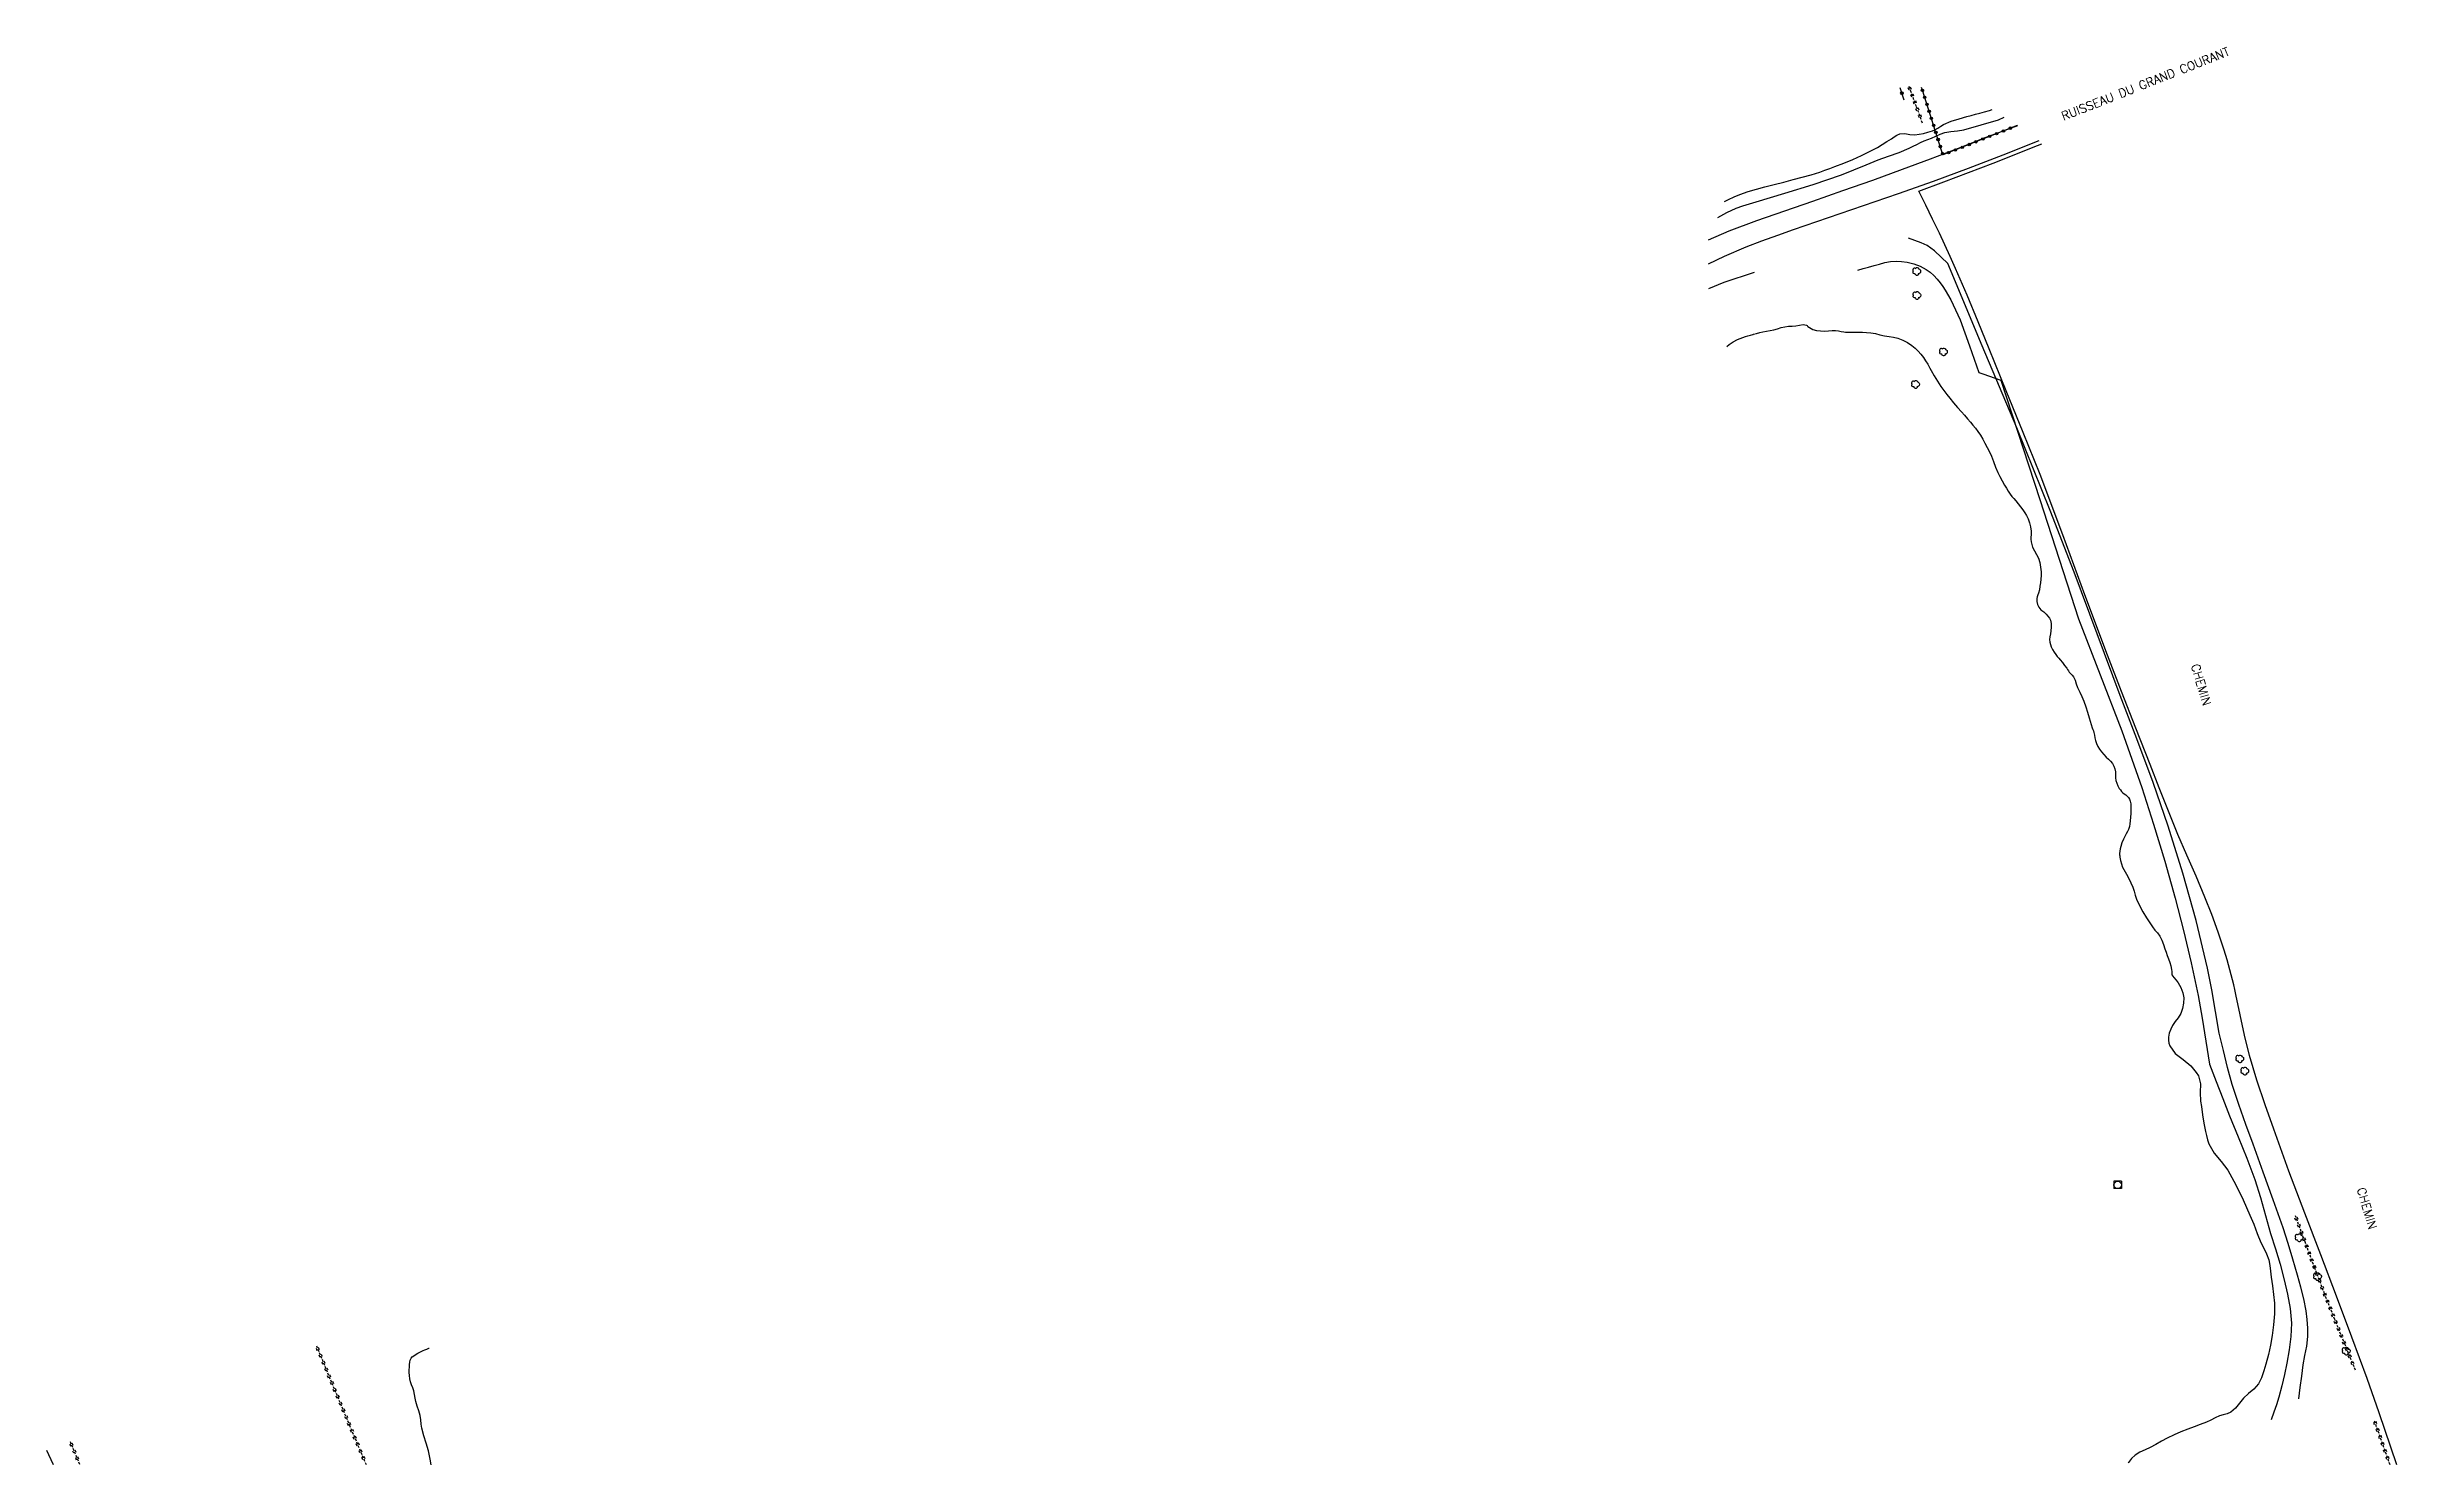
# Model space of a CAD drawing. Header units: millimetres. Extents: x 108169 to 108836, y 128000 to 129000.
# Drawn here: x 108356.4 to 108834, y 128175 to 128463 of the extents above; entities that cross this region are included whole.
import ezdxf
from ezdxf.enums import TextEntityAlignment as Align

# ---------------------------------------------------------------- set-up
doc = ezdxf.new("R2010")
doc.units = ezdxf.units.MM
doc.linetypes.add('DASHED', pattern=[0.75, 0.5, -0.25])
doc.layers.get('0').update_dxf_attribs({"linetype": 'CONTINUOUS'})
for name, color, linetype in [('W0071', 7, 'CONTINUOUS'), ('W0211', 2, 'CONTINUOUS'), ('W0214', 2, 'CONTINUOUS'), ('W0220', 5, 'DASHED'), ('W0300', 7, 'CONTINUOUS'), ('W0323', 7, 'CONTINUOUS'), ('W0330', 7, 'CONTINUOUS'), ('W0420', 7, 'CONTINUOUS'), ('W0510', 5, 'CONTINUOUS'), ('W0515', 5, 'CONTINUOUS'), ('W0986', 4, 'CONTINUOUS'), ('W0989', 7, 'CONTINUOUS')]:
    doc.layers.add(name, color=color, linetype=linetype)
doc.styles.get("Standard").update_dxf_attribs({"font": 'romans.shx', "width": 0.85})

msp = doc.modelspace()

# ---------------------------------------------------------------- texts
at = {"layer": 'W0986'}
msp.add_text('RUISSEAU DU GRAND COURANT', height=1.75, rotation=21.483, dxfattribs=at).set_placement((108782.84, 128455.57), align=Align.MIDDLE_CENTER)
at = {"layer": 'W0989'}
for p in [(108792.1, 128337.42), (108825.79, 128231.05)]:
    msp.add_text('CHEMIN', height=1.75, rotation=286.5039, dxfattribs=at).set_placement(p)

# ---------------------------------------------------------------- blocks, each defined once
blk = doc.blocks.new('T420')
for p, q in [((0.75, 0.75), (-0.75, 0.75)), ((-0.75, 0.75), (-0.75, -0.75)), ((0.75, 0.75), (0.75, -0.75)), ((0.75, -0.75), (-0.75, -0.75))]:
    blk.add_line(p, q)
blk.add_ellipse((0, 0), major_axis=(-0.53, 0.53), ratio=1, start_param=3.926991, end_param=10.210176)
blk = doc.blocks.new('T300')
for p, q in [((-0.8, 0.51), (-0.86, 0.34)), ((-0.86, 0.34), (-0.86, 0.17)), ((-0.86, 0.17), (-0.74, 0.06)), ((-0.69, 0.63), (-0.8, 0.51)), ((-0.8, -0.06), (-0.74, 0.06)), ((-0.74, 0.06), (-0.69, 0.11)), ((-0.57, 0.69), (-0.69, 0.63)), ((-0.46, 0.69), (-0.57, 0.69)), ((-0.29, 0.63), (-0.46, 0.69)), ((-0.29, 0.63), (-0.17, 0.74)), ((-0.23, 0.57), (-0.29, 0.63)), ((-0.17, 0.74), (-0.06, 0.8)), ((-0.06, 0.8), (0.06, 0.8)), ((0.06, 0.8), (0.23, 0.74)), ((0.23, 0.74), (0.34, 0.63)), ((0.34, 0.63), (0.4, 0.51)), ((0.46, 0.46), (0.34, 0.46)), ((0.4, 0.51), (0.4, 0.46)), ((0.57, 0.4), (0.46, 0.46)), ((0.57, 0.4), (0.69, 0.29)), ((0.69, 0.29), (0.74, 0.17)), ((0.74, 0.06), (0.69, -0.17)), ((0.74, 0.17), (0.74, 0.06)), ((-0.8, -0.17), (-0.8, -0.06)), ((-0.8, -0.23), (-0.8, -0.17)), ((-0.74, -0.34), (-0.8, -0.23)), ((-0.69, -0.4), (-0.74, -0.34)), ((-0.51, -0.46), (-0.69, -0.4)), ((-0.4, -0.46), (-0.51, -0.46)), ((-0.4, -0.46), (-0.34, -0.46)), ((-0.34, -0.46), (-0.34, -0.4)), ((-0.34, -0.51), (-0.34, -0.46)), ((-0.29, -0.63), (-0.34, -0.51)), ((-0.17, -0.74), (-0.29, -0.63)), ((-0.06, -0.8), (-0.17, -0.74)), ((0.06, -0.8), (-0.06, -0.8)), ((0.17, -0.74), (0.06, -0.8)), ((0.23, -0.69), (0.17, -0.74)), ((0.29, -0.46), (0.23, -0.46)), ((0.29, -0.63), (0.23, -0.69)), ((0.46, -0.4), (0.29, -0.46)), ((0.34, -0.51), (0.29, -0.63)), ((0.34, -0.51), (0.34, -0.46)), ((0.57, -0.34), (0.46, -0.4)), ((0.63, -0.29), (0.57, -0.34)), ((0.69, -0.17), (0.63, -0.29))]:
    blk.add_line(p, q)
blk = doc.blocks.new('t220o')
at = {"color": 0, "linetype": 'Continuous'}
for p, q in [((-0.25, 0.25), (0.25, 0.25)), ((-0.25, -0.25), (0.25, -0.25))]:
    blk.add_line(p, q, dxfattribs=at)
blk = doc.blocks.new('t323o')
at = {"color": 0, "linetype": 'Continuous'}
for radius in [0.25, 0.15]:
    blk.add_circle((0, 0), radius, dxfattribs=at)

# ---------------------------------------------------------------- linework, layer by layer
at = {"layer": 'W0071'}
for points in [[(108797.83, 128262.69), (108797.07, 128267.1), (108796.31, 128271.52), (108795.46, 128275.91), (108793.17, 128285.62), (108790.47, 128295.23), (108787.5, 128304.76), (108784.41, 128313.66), (108781.08, 128322.48), (108777.73, 128331.29), (108773.06, 128343.85), (108768.34, 128356.38), (108763.51, 128368.88), (108756.71, 128385.66), (108749.7, 128402.36), (108742.69, 128419.06), (108741.33, 128420.34), (108739.96, 128421.61), (108738.48, 128422.69), (108737.26, 128423.27), (108735.98, 128423.75), (108734.7, 128424.22)], [(108724.42, 128417.73), (108725.51, 128418.03), (108726.6, 128418.34), (108727.7, 128418.63), (108728.81, 128418.94), (108729.92, 128419.25), (108731.04, 128419.45), (108732.17, 128419.52), (108733.3, 128419.49), (108734.42, 128419.35), (108735.76, 128419.02), (108737.07, 128418.53), (108738.28, 128417.87), (108739.08, 128417.28), (108739.82, 128416.6), (108740.51, 128415.87), (108741.11, 128415.15), (108741.66, 128414.39), (108742.18, 128413.62), (108743.29, 128411.7), (108744.25, 128409.67), (108745.17, 128407.64), (108747.13, 128402.3), (108748.99, 128396.91), (108749.82, 128396.62), (108749.83, 128396.62), (108749.83, 128396.63), (108749.82, 128396.63), (108753.45, 128395.34), (108761.4, 128371.14), (108769.25, 128346.9), (108773.67, 128335.52), (108778.04, 128324.12), (108782.1, 128312.61), (108784.49, 128305.16), (108786.76, 128297.67), (108788.86, 128290.14), (108790.56, 128283.59), (108792.15, 128277), (108793.55, 128270.38), (108794.38, 128265.74), (108795.12, 128261.07), (108795.86, 128256.41)], [(108814.03, 128188.45), (108814.32, 128190.75), (108814.61, 128193.05), (108814.93, 128195.35), (108815.27, 128197.25), (108815.63, 128199.16), (108815.84, 128201.07), (108815.84, 128202.82), (108815.71, 128204.57), (108815.5, 128206.32), (108815.04, 128208.75), (108814.4, 128211.15), (108813.74, 128213.55), (108812.82, 128216.78), (108811.84, 128219.99), (108810.86, 128223.2), (108808.81, 128228.85), (108806.77, 128234.5), (108804.74, 128240.16), (108803.27, 128244.19), (108801.8, 128248.23), (108800.47, 128252.31), (108799.53, 128255.75), (108798.68, 128259.22), (108797.83, 128262.69)], [(108795.86, 128256.41), (108797.22, 128252.92), (108798.57, 128249.43), (108799.93, 128245.94), (108801.69, 128241.63), (108803.45, 128237.33), (108805.07, 128232.97), (108806.21, 128229.35), (108807.25, 128225.69), (108808.29, 128222.03), (108809.25, 128218.91), (108810.21, 128215.79), (108811.04, 128212.64), (108811.7, 128209.72), (108812.25, 128206.77), (108812.51, 128203.82), (108812.39, 128201.1), (108812.04, 128198.37), (108811.57, 128195.67), (108811.11, 128193.36), (108810.56, 128191.07), (108809.93, 128188.8), (108809.45, 128187.24), (108808.94, 128185.7), (108808.42, 128184.15)]]:
    msp.add_lwpolyline(points, dxfattribs=at)
at = {"layer": 'W0211'}
for points in [[(108695.93, 128428.4), (108697.78, 128429.4), (108699.71, 128430.29), (108701.04, 128430.76), (108702.4, 128431.18), (108703.75, 128431.59), (108709.55, 128433.36), (108715.36, 128435.11), (108721.09, 128437.07), (108723.59, 128438.06), (108726.07, 128439.08), (108728.56, 128440.09), (108730.67, 128440.86), (108732.79, 128441.62), (108734.86, 128442.48), (108735.62, 128442.86), (108736.37, 128443.26), (108737.13, 128443.63), (108737.86, 128443.95), (108738.61, 128444.24), (108739.35, 128444.54), (108740.25, 128444.93), (108741.14, 128445.32), (108742.06, 128445.64), (108743.33, 128445.89), (108744.63, 128446.03), (108745.93, 128446.19), (108752.99, 128448.27), (108754.14, 128448.78)], [(108703.35, 128417.23), (108701.29, 128416.56), (108699.23, 128415.88), (108697.18, 128415.18), (108694.06, 128413.93)]]:
    msp.add_lwpolyline(points, dxfattribs=at)
at = {"layer": 'W0214'}
msp.add_lwpolyline([(108697.29, 128431.62), (108698.16, 128432.06), (108699.29, 128432.59), (108700.44, 128433.07), (108702.11, 128433.65), (108703.81, 128434.13), (108705.52, 128434.6), (108707.43, 128435.12), (108709.35, 128435.61), (108711.27, 128436.11), (108713.09, 128436.59), (108714.91, 128437.09), (108716.71, 128437.64), (108717.73, 128437.99), (108718.75, 128438.37), (108719.76, 128438.75), (108721.58, 128439.45), (108723.39, 128440.19), (108725.17, 128440.99), (108726.26, 128441.51), (108727.33, 128442.06), (108728.39, 128442.64), (108729.34, 128443.22), (108730.27, 128443.82), (108731.22, 128444.4), (108731.78, 128444.76), (108732.35, 128445.11), (108732.94, 128445.37), (108733.93, 128445.43), (108734.97, 128445.27), (108736, 128445.2), (108736.87, 128445.31), (108737.74, 128445.49), (108738.6, 128445.72), (108739.09, 128445.86), (108739.58, 128446.01), (108740.06, 128446.2), (108740.67, 128446.53), (108741.25, 128446.93), (108741.84, 128447.29), (108743.37, 128447.96), (108744.97, 128448.46), (108746.59, 128448.92), (108747.45, 128449.15), (108748.32, 128449.37), (108749.18, 128449.59), (108750.16, 128449.86), (108751.13, 128450.15), (108751.7, 128450.33)], dxfattribs=at)
at = {"layer": 'W0220'}
for points in [[(108734.75, 128455.09), (108735.05, 128454.27), (108736.28, 128450.94), (108737.5, 128447.6)], [(108825.52, 128194.26), (108823.42, 128199.42), (108821.32, 128204.58), (108819.26, 128209.75), (108817.25, 128215.03), (108815.29, 128220.32), (108813.32, 128225.62)], [(108421.34, 128175), (108418.05, 128182.82), (108414.29, 128191.77), (108411.23, 128199.2)], [(108832.56, 128175), (108829.43, 128183.89)], [(108361.11, 128179.78), (108363.1, 128175)]]:
    msp.add_lwpolyline(points, dxfattribs=at)
at = {"layer": 'W0323'}
for points in [[(108733.85, 128452.23), (108732.98, 128454.73)], [(108756.79, 128447.09), (108741.71, 128441.12), (108737.54, 128454.26), (108737.34, 128454.78)]]:
    msp.add_lwpolyline(points, dxfattribs=at)
at = {"layer": 'W0330'}
for points in [[(108800.55, 128273.54), (108799.99, 128275.56), (108799.43, 128277.59), (108798.84, 128279.6), (108797.64, 128283.21), (108796.32, 128286.79), (108794.94, 128290.34), (108793.15, 128294.61), (108791.26, 128298.85), (108789.42, 128303.1), (108787.51, 128307.82), (108785.66, 128312.56), (108783.81, 128317.31), (108780.9, 128324.7), (108778.01, 128332.1), (108775.14, 128339.51), (108770.56, 128351.73), (108766.06, 128363.97), (108761.43, 128376.17), (108758.03, 128384.7), (108754.57, 128393.21), (108751.08, 128401.71), (108748.85, 128407.18), (108746.61, 128412.65), (108744.27, 128418.07), (108743.19, 128420.45), (108742.09, 128422.82), (108740.97, 128425.19), (108739.6, 128428.04), (108738.21, 128430.89), (108736.82, 128433.73), (108741.85, 128435.63), (108746.88, 128437.53), (108751.9, 128439.45), (108760.91, 128443.01), (108761.8, 128443.37)], [(108833.97, 128175), (108832.74, 128178.59), (108830.35, 128185.57), (108827.9, 128192.54), (108824.82, 128200.93), (108821.65, 128209.29), (108818.49, 128217.66), (108815.26, 128226.16), (108812.02, 128234.66), (108808.94, 128243.21), (108807.21, 128248.17), (108805.52, 128253.15), (108804.02, 128258.18), (108803.01, 128262.29), (108802.12, 128266.43), (108801.23, 128270.57), (108801, 128271.56), (108800.78, 128272.55), (108800.55, 128273.54)], [(108357.78, 128175), (108356.82, 128177.09), (108356.43, 128177.92)]]:
    msp.add_lwpolyline(points, dxfattribs=at)
at = {"layer": 'W0510'}
for points in [[(108756.87, 128447.04), (108754.26, 128446.07), (108750.44, 128444.64), (108744.77, 128442.45), (108739.1, 128440.26), (108733.42, 128438.12), (108727.36, 128435.94), (108721.27, 128433.81), (108715.19, 128431.68), (108709.51, 128429.72), (108703.83, 128427.75), (108698.21, 128425.62), (108694, 128423.79)], [(108694.03, 128418.96), (108697.34, 128420.52), (108701.75, 128422.45), (108704.93, 128423.67), (108708.14, 128424.84), (108711.35, 128425.98), (108718.44, 128428.43), (108725.56, 128430.81), (108732.66, 128433.25), (108739.78, 128435.81), (108746.88, 128438.43), (108753.96, 128441.12), (108761.27, 128444.04)]]:
    msp.add_lwpolyline(points, dxfattribs=at)
at = {"layer": 'W0515'}
for points in [[(108697.76, 128402.23), (108698.28, 128402.6), (108699.09, 128403.13), (108699.93, 128403.59), (108700.47, 128403.83), (108701.01, 128404.05), (108701.57, 128404.24), (108702.06, 128404.38), (108702.57, 128404.49), (108703.06, 128404.63), (108703.11, 128404.65), (108703.16, 128404.66), (108703.21, 128404.68), (108703.84, 128404.86), (108704.48, 128405.01), (108705.12, 128405.15), (108705.87, 128405.31), (108706.61, 128405.45), (108707.36, 128405.61), (108708.1, 128405.81), (108708.83, 128406.03), (108709.57, 128406.2), (108710.31, 128406.3), (108711.06, 128406.35), (108711.81, 128406.4), (108712.57, 128406.54), (108713.32, 128406.66), (108713.99, 128406.51), (108714.08, 128406.44), (108714.18, 128406.36), (108714.27, 128406.29), (108714.59, 128406.06), (108714.91, 128405.84), (108715.25, 128405.65), (108716.02, 128405.43), (108716.85, 128405.36), (108717.68, 128405.34), (108718.42, 128405.38), (108719.16, 128405.46), (108719.89, 128405.47), (108720.46, 128405.38), (108721.02, 128405.25), (108721.59, 128405.16), (108721.9, 128405.14), (108722.21, 128405.14), (108722.52, 128405.13), (108723.17, 128405.12), (108723.83, 128405.13), (108724.48, 128405.12), (108725.33, 128405.1), (108726.18, 128405.07), (108727.03, 128405), (108727.97, 128404.83), (108728.9, 128404.6), (108729.84, 128404.38), (108730.75, 128404.23), (108731.66, 128404.08), (108732.54, 128403.86), (108733.53, 128403.48), (108734.49, 128403), (108735.38, 128402.42), (108736.04, 128401.87), (108736.66, 128401.26), (108737.23, 128400.61), (108737.72, 128399.98), (108738.18, 128399.31)], [(108738.18, 128399.31), (108738.6, 128398.63)], [(108738.6, 128398.63), (108738.84, 128398.21), (108739.07, 128397.78), (108739.3, 128397.35), (108739.94, 128396.24), (108740.6, 128395.14), (108741.3, 128394.07), (108741.88, 128393.26), (108742.47, 128392.46), (108743.09, 128391.68), (108743.88, 128390.75), (108744.69, 128389.84), (108745.5, 128388.93), (108746.1, 128388.23), (108746.7, 128387.53), (108747.29, 128386.82), (108747.81, 128386.2), (108748.32, 128385.58), (108748.81, 128384.94), (108749.31, 128384.17), (108749.78, 128383.38), (108750.23, 128382.57), (108750.7, 128381.7), (108751.15, 128380.81), (108751.57, 128379.91), (108752, 128378.82), (108752.4, 128377.71), (108752.84, 128376.63), (108753.28, 128375.76), (108753.76, 128374.91), (108754.24, 128374.06), (108754.59, 128373.42), (108754.94, 128372.79), (108755.33, 128372.18), (108755.7, 128371.73), (108756.1, 128371.3), (108756.49, 128370.87), (108756.99, 128370.27), (108757.48, 128369.66), (108757.94, 128369.03), (108758.33, 128368.44), (108758.69, 128367.84), (108758.99, 128367.21), (108759.29, 128366.4), (108759.51, 128365.56), (108759.61, 128364.7), (108759.61, 128364.6), (108759.61, 128364.5), (108759.61, 128364.4), (108759.6, 128363.94), (108759.58, 128363.48), (108759.59, 128363.03), (108759.66, 128362.5), (108759.77, 128361.97), (108759.92, 128361.46), (108760.28, 128360.69), (108760.72, 128359.96), (108761.1, 128359.2), (108761.37, 128358.3), (108761.56, 128357.37), (108761.65, 128356.43), (108761.65, 128355.69), (108761.59, 128354.95), (108761.51, 128354.21), (108761.41, 128353.5), (108761.29, 128352.79), (108761.13, 128352.09), (108761.01, 128351.72), (108760.87, 128351.36), (108760.79, 128350.99), (108760.8, 128350.39), (108760.94, 128349.78), (108761.17, 128349.23), (108761.61, 128348.73), (108762.18, 128348.31), (108762.7, 128347.84), (108763.03, 128347.44), (108763.33, 128347.02), (108763.56, 128346.58), (108763.7, 128345.9), (108763.69, 128345.17), (108763.63, 128344.45), (108763.54, 128343.85), (108763.41, 128343.25), (108763.36, 128342.66), (108763.42, 128342.17), (108763.53, 128341.68), (108763.68, 128341.21), (108763.94, 128340.65), (108764.28, 128340.11), (108764.64, 128339.6), (108764.92, 128339.24), (108765.22, 128338.88), (108765.52, 128338.53), (108765.97, 128337.98), (108766.42, 128337.42), (108766.85, 128336.85), (108767.02, 128336.59), (108767.19, 128336.33), (108767.36, 128336.07), (108767.64, 128335.74), (108767.94, 128335.42), (108768.21, 128335.08), (108768.55, 128334.41), (108768.8, 128333.68), (108769.06, 128332.96), (108769.49, 128332.01), (108769.93, 128331.07), (108770.34, 128330.12), (108770.73, 128329.02), (108771.08, 128327.91), (108771.42, 128326.79), (108771.63, 128326.1), (108771.83, 128325.41), (108772.05, 128324.73), (108772.16, 128324.42), (108772.27, 128324.1), (108772.37, 128323.79), (108772.49, 128323.25), (108772.57, 128322.7), (108772.7, 128322.16), (108772.92, 128321.56), (108773.19, 128320.97), (108773.51, 128320.41), (108773.92, 128319.85), (108774.4, 128319.32), (108774.88, 128318.81), (108775.32, 128318.39), (108775.77, 128317.98), (108776.15, 128317.52), (108776.42, 128316.98), (108776.62, 128316.4), (108776.76, 128315.8), (108776.8, 128315.21), (108776.79, 128314.61), (108776.84, 128314.03), (108777.01, 128313.47), (108777.25, 128312.93), (108777.54, 128312.42), (108777.75, 128312.12), (108777.97, 128311.83), (108778.22, 128311.57), (108778.53, 128311.33), (108778.86, 128311.12), (108779.15, 128310.88), (108779.39, 128310.57), (108779.59, 128310.22), (108779.75, 128309.86), (108779.87, 128309.27), (108779.88, 128308.65), (108779.87, 128308.03), (108779.87, 128307.31), (108779.84, 128306.59), (108779.77, 128305.87), (108779.69, 128305.27), (108779.58, 128304.67), (108779.41, 128304.09), (108779.2, 128303.65), (108778.96, 128303.23), (108778.72, 128302.8), (108778.38, 128302.1), (108778.08, 128301.39), (108777.84, 128300.66), (108777.73, 128300.17), (108777.64, 128299.68), (108777.61, 128299.18), (108777.61, 128298.95), (108777.63, 128298.72), (108777.65, 128298.49), (108777.77, 128297.79), (108777.97, 128297.11), (108778.22, 128296.45), (108778.46, 128295.96), (108778.73, 128295.48), (108779, 128295), (108779.46, 128294.12), (108779.91, 128293.24), (108780.31, 128292.34), (108780.57, 128291.55), (108780.79, 128290.74), (108781.05, 128289.94), (108781.64, 128288.63), (108782.33, 128287.37), (108783.07, 128286.13), (108783.45, 128285.51), (108783.85, 128284.89), (108784.26, 128284.29), (108784.76, 128283.67), (108785.29, 128283.07), (108785.75, 128282.44), (108786.17, 128281.61), (108786.5, 128280.73), (108786.82, 128279.84), (108787.06, 128279.17), (108787.3, 128278.5), (108787.52, 128277.82), (108787.78, 128277.09), (108788.02, 128276.36), (108788.17, 128275.62), (108788.19, 128275.27), (108788.19, 128274.91), (108788.19, 128274.56)], [(108788.19, 128274.56), (108788.64, 128274.03), (108789.09, 128273.51), (108789.49, 128272.96), (108790.02, 128271.98), (108790.43, 128270.93), (108790.63, 128269.87), (108790.61, 128268.8), (108790.39, 128267.71), (108790.03, 128266.68), (108789.53, 128265.85), (108788.9, 128265.08), (108788.36, 128264.26), (108787.98, 128263.51), (108787.66, 128262.72), (108787.51, 128261.92), (108787.52, 128261.31), (108787.63, 128260.7), (108787.79, 128260.11), (108788.87, 128258.6), (108790.51, 128257.39), (108792.05, 128256.08), (108792.63, 128255.42), (108793.18, 128254.74), (108793.63, 128254.02), (108794.01, 128252.42), (108793.98, 128250.66), (108794.03, 128248.91), (108794.09, 128248.54), (108794.16, 128248.17), (108794.22, 128247.8), (108794.47, 128246.12), (108794.71, 128244.43), (108795.03, 128242.75), (108795.23, 128241.9), (108795.45, 128241.06), (108795.73, 128240.24), (108796.82, 128238.37), (108798.24, 128236.66), (108799.59, 128234.89), (108801.25, 128231.93), (108802.72, 128228.86), (108804.09, 128225.74), (108804.85, 128223.9), (108805.57, 128222.04), (108806.33, 128220.2), (108806.89, 128219.04), (108807.47, 128217.88), (108807.92, 128216.69), (108808.15, 128215.54), (108808.27, 128214.36), (108808.39, 128213.18), (108808.65, 128211.42), (108808.9, 128209.66), (108809.06, 128207.9), (108809.06, 128205.7), (108808.9, 128203.49), (108808.62, 128201.3), (108808.27, 128199.35), (108807.83, 128197.41), (108807.29, 128195.51), (108806.89, 128194.1), (108806.44, 128192.72), (108805.81, 128191.45), (108804.9, 128190.42), (108803.81, 128189.51), (108802.75, 128188.56), (108801.94, 128187.56), (108801.14, 128186.53), (108800.2, 128185.73), (108799.46, 128185.41), (108798.67, 128185.2), (108797.88, 128184.95), (108797, 128184.56), (108796.13, 128184.13), (108795.26, 128183.72), (108794, 128183.22), (108792.74, 128182.75), (108791.47, 128182.27), (108790.07, 128181.7), (108788.67, 128181.1), (108787.29, 128180.46), (108786.13, 128179.83), (108784.98, 128179.17), (108783.83, 128178.53), (108782.78, 128178.06), (108781.72, 128177.6), (108780.75, 128177.01), (108780.02, 128176.31), (108779.38, 128175.5), (108779.33, 128175.45)], [(108434.51, 128175), (108434.3, 128176.16), (108433.93, 128177.87), (108433.48, 128179.4), (108432.98, 128180.92), (108432.59, 128182.46), (108432.47, 128183.32), (108432.38, 128184.18), (108432.25, 128185.03), (108431.99, 128185.98), (108431.67, 128186.93), (108431.39, 128187.88), (108431.26, 128188.6), (108431.14, 128189.33), (108430.99, 128190.05), (108430.78, 128190.67), (108430.53, 128191.27), (108430.33, 128191.89), (108430.19, 128192.51), (108430.09, 128193.15), (108430.04, 128193.78), (108430.04, 128194.33), (108430.07, 128194.89), (108430.13, 128195.44), (108430.18, 128195.88), (108430.25, 128196.32), (108430.41, 128196.7), (108430.65, 128196.96), (108430.96, 128197.17), (108431.27, 128197.38), (108431.78, 128197.71), (108432.32, 128198.01), (108432.87, 128198.27), (108433.24, 128198.42), (108433.62, 128198.55), (108434, 128198.7), (108434.12, 128198.76)]]:
    msp.add_lwpolyline(points, dxfattribs=at)

# ---------------------------------------------------------------- block references
at = {"layer": 'W0220'}
for p, rotation in [((108734.91, 128454.64), 290.4239405606232), ((108735.43, 128453.23), 290.2726856132384), ((108735.95, 128451.83), 290.2726856132384), ((108736.47, 128450.42), 290.0657048974604), ((108736.99, 128449.01), 290.0657048974604), ((108813.55, 128225.01), 110.3541498087814), ((108814.07, 128223.6), 110.3541498087814), ((108814.59, 128222.2), 110.3541498087814), ((108815.11, 128220.79), 110.3541498087814), ((108815.64, 128219.38), 110.3636626589656), ((108816.16, 128217.98), 110.3636626589656), ((108816.68, 128216.57), 110.3636626589656), ((108817.2, 128215.17), 110.3636626589656), ((108817.73, 128213.76), 110.8458773116161), ((108818.27, 128212.36), 110.8458773116161), ((108818.8, 128210.96), 110.8458773116161), ((108819.34, 128209.56), 111.6638632006694), ((108819.89, 128208.17), 111.6638632006694), ((108820.45, 128206.77), 111.6638632006694), ((108821, 128205.38), 111.6638632006694), ((108821.56, 128203.99), 112.1434070430314), ((108822.12, 128202.6), 112.1434070430314), ((108822.69, 128201.21), 112.1434070430314), ((108823.25, 128199.82), 112.1434070430314), ((108411.5, 128198.53), 112.4154651430198), ((108412.07, 128197.14), 112.4154651430198), ((108412.65, 128195.75), 112.4154651430198), ((108413.22, 128194.37), 112.4154651430198), ((108823.82, 128198.43), 112.1490575577994), ((108824.39, 128197.04), 112.1490575577994), ((108824.95, 128195.65), 112.1490575577994), ((108413.79, 128192.98), 112.4154651430198), ((108414.36, 128191.6), 112.7878473385758), ((108414.94, 128190.21), 112.7878473385758), ((108415.53, 128188.83), 112.7878473385758), ((108416.11, 128187.45), 112.7878473385758), ((108416.69, 128186.06), 112.7878473385758), ((108417.27, 128184.68), 112.7878473385758), ((108417.85, 128183.3), 112.7878473385758), ((108418.43, 128181.91), 112.7861425336047), ((108419.01, 128180.53), 112.7861425336047), ((108829.57, 128183.49), 109.3793097924187), ((108830.07, 128182.08), 109.3793097924187), ((108830.57, 128180.66), 109.3793097924187), ((108361.37, 128179.16), 292.5345431789472), ((108361.95, 128177.77), 292.5345431789472), ((108362.52, 128176.39), 292.5345431789472), ((108419.59, 128179.15), 112.7861425336047), ((108420.17, 128177.77), 112.7861425336047), ((108420.75, 128176.38), 112.7861425336047), ((108831.07, 128179.25), 109.3793097924187), ((108831.57, 128177.83), 109.3793097924187), ((108832.06, 128176.42), 109.3793097924187)]:
    msp.add_blockref('t220o', p, dxfattribs=dict(at, rotation=rotation))
at = {"layer": 'W0300'}
for p in [(108736.42, 128417.43), (108736.46, 128412.54), (108741.85, 128401.08), (108736.17, 128394.47), (108802.07, 128257.47), (108803.08, 128254.98), (108814.12, 128221.15), (108817.86, 128213.24), (108823.68, 128198.12)]:
    msp.add_blockref('T300', p, dxfattribs=at)
at = {"layer": 'W0323'}
for p, rotation in [((108733.36, 128453.65), 109.2284684374417), ((108737.54, 128454.25), 107.6069188142672), ((108738, 128452.83), 107.6069188142672), ((108738.45, 128451.4), 107.6069188142672), ((108738.9, 128449.97), 107.6069188142672), ((108739.36, 128448.54), 107.6069188142672), ((108739.81, 128447.11), 107.6069188142672), ((108740.26, 128445.68), 107.6069188142672), ((108740.72, 128444.25), 107.6069188142672), ((108741.17, 128442.82), 107.6069188142672), ((108745.63, 128442.67), 201.5870654064169), ((108747.03, 128443.22), 201.5870654064169), ((108748.42, 128443.78), 201.5870654064169), ((108749.82, 128444.33), 201.5870654064169), ((108751.21, 128444.88), 201.5870654064169), ((108752.61, 128445.43), 201.5870654064169), ((108754, 128445.98), 201.5870654064169), ((108755.4, 128446.54), 201.5870654064169), ((108741.63, 128441.39), 107.6069188142672), ((108742.84, 128441.57), 201.5870654064169), ((108744.24, 128442.12), 201.5870654064169)]:
    msp.add_blockref('t323o', p, dxfattribs=dict(at, rotation=rotation))
at = {"layer": 'W0420'}
msp.add_blockref('T420', (108777.21, 128231.88), dxfattribs=at)

msp.set_redraw_order([(e.dxf.handle, doc.entitydb.next_handle()) for e in msp.query("TEXT MTEXT ATTDEF DIMENSION ARC_DIMENSION")])  # texts and dimensions are drawn at this point

doc.saveas('drawing.dxf')
